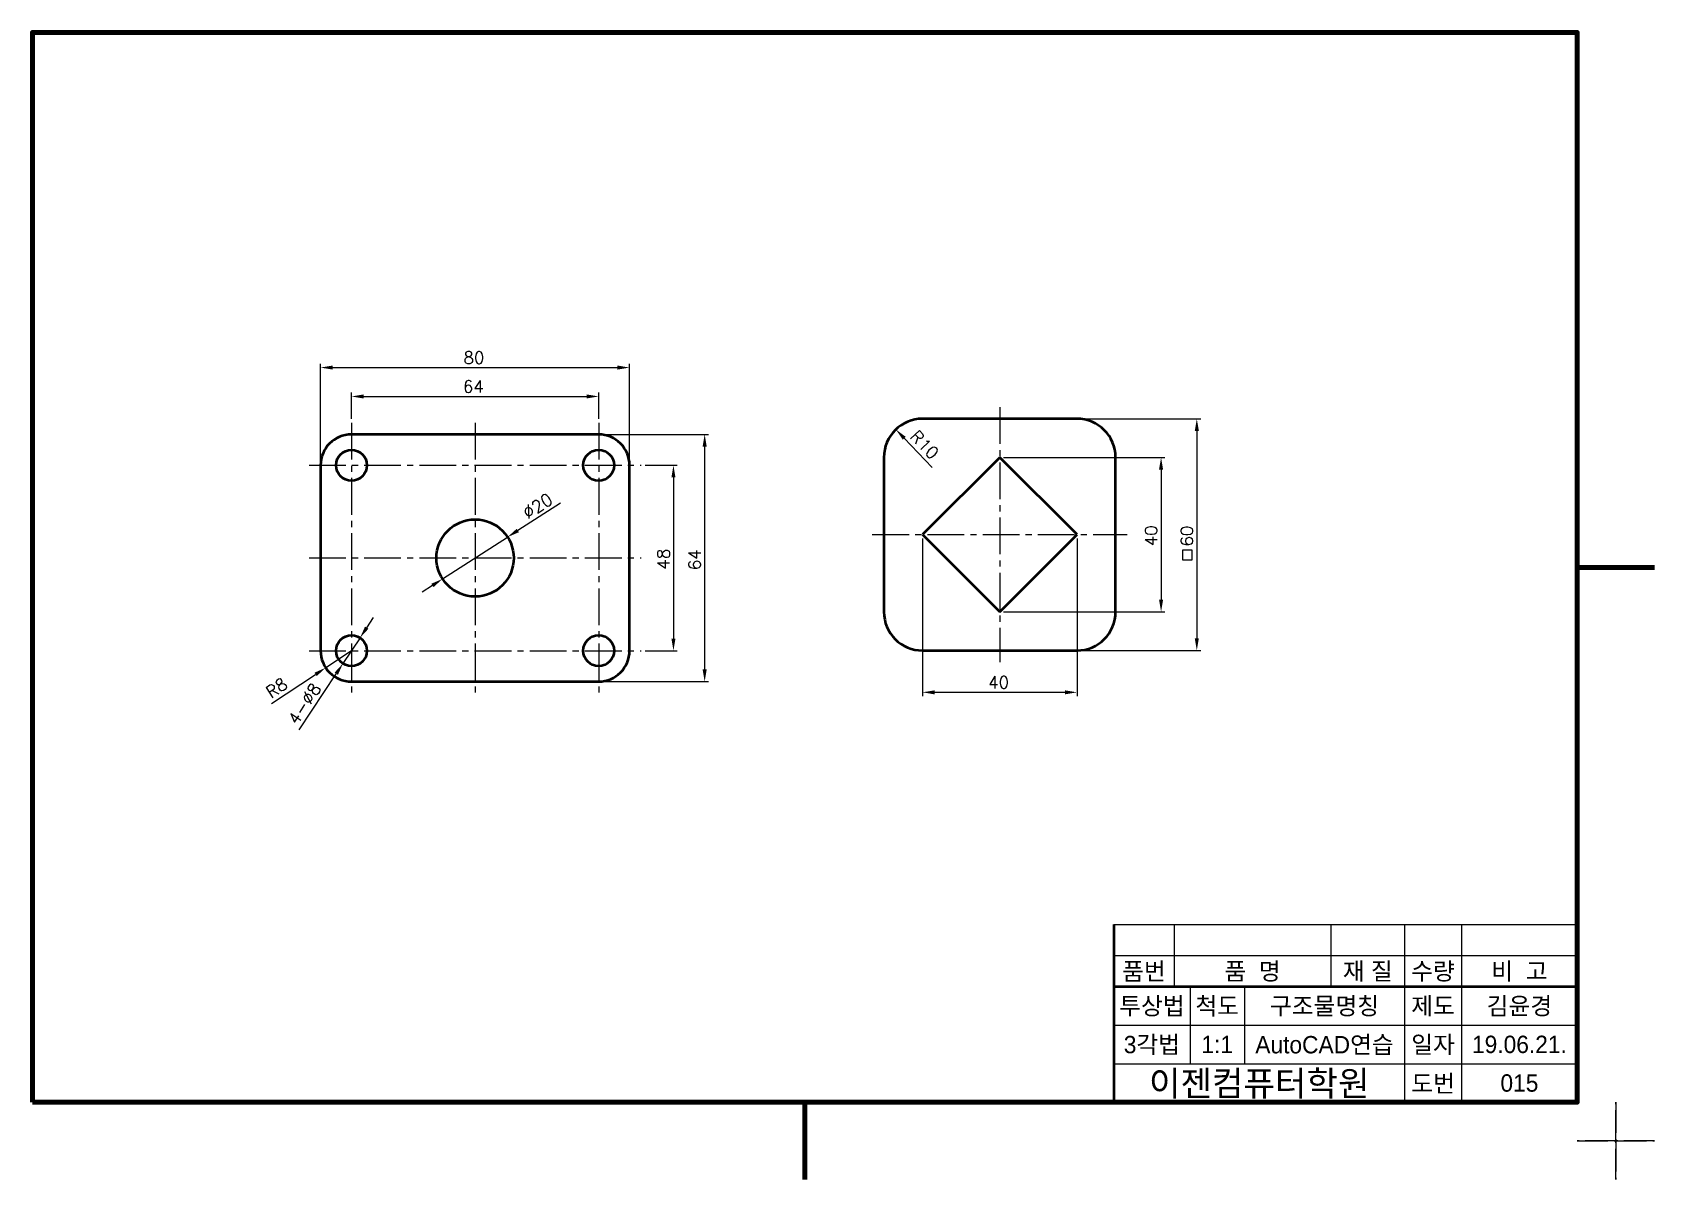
# Model space of a CAD drawing. Header units: millimetres. Extents: x 0 to 4210, y 0 to 2980.
# Drawn here: x 1690 to 2110, y 287 to 584 of the extents above; entities that cross this region are included whole.
import ezdxf
from ezdxf.enums import TextEntityAlignment as Align

# ---------------------------------------------------------------- set-up
doc = ezdxf.new("R2010")
doc.units = ezdxf.units.MM
doc.linetypes.add('CENTER2', pattern=[28.575, 19.05, -3.175, 3.175, -3.175])
doc.linetypes.add('PHANTOM2', pattern=[31.75, 15.875, -3.175, 3.175, -3.175, 3.175, -3.175])
for name, color, linetype, lineweight in [('가는선', 1, 'Continuous', 13), ('구분선', 1, 'PHANTOM2', 13), ('문자', 2, 'Continuous', 20), ('외곽선', 4, 'Continuous', 70), ('외형선', 3, 'Continuous', 40), ('중심선', 1, 'CENTER2', 13), ('치수선', 1, 'Continuous', 13)]:
    doc.layers.add(name, color=color, linetype=linetype, lineweight=lineweight)
doc.styles.get("Standard").update_dxf_attribs({"font": 'romans.shx'})
doc.styles.add('한글', font='')
doc.styles.get('한글').set_extended_font_data('Gulim')

msp = doc.modelspace()

# ---------------------------------------------------------------- texts
at = {"layer": '문자', "ltscale": 0.5}
for s, p in [('80', (1801.61, 498.23)), ('64', (1801.46, 490.75)), ('40', (1937.46, 414.15))]:
    msp.add_text(s, height=3.15, dxfattribs=at).set_placement(p)
for s, rotation, p in [('R10', 313.6506, (1917, 479.17)), ('∅20', 32.7541, (1818.24, 457.89)), ('40', 90, (1981.23, 450.98)), ('60', 90, (1990.48, 450.9)), ('48', 90, (1854.97, 444.93)), ('64', 90, (1863.05, 444.78)), ('R8', 33.4555, (1751.76, 411.46)), ('4-∅8', 56.4698, (1758.53, 404.49))]:
    msp.add_text(s, height=3.15, rotation=rotation, dxfattribs=at).set_placement(p)
at = {"layer": '문자', "ltscale": 0.5, "style": '한글'}
for s, height, p in [('품번', 4.5, (1977.79, 341)), ('품  명', 4.5, (2005.9, 341)), ('재 질', 4.5, (2035.75, 341)), ('수량', 4.5, (2052.64, 341)), ('비  고', 4.5, (2075.01, 341)), ('투상법', 4.5, (1979.86, 332)), ('척도', 4.5, (1996.76, 332)), ('구조물명칭', 4.5, (2024.54, 332)), ('제도', 4.5, (2052.64, 332)), ('김윤경', 4.5, (2075.01, 332)), ('3각법', 4.5, (1979.86, 322)), ('1:1', 4.5, (1996.76, 322)), ('AutoCAD연습', 4.5, (2024.54, 322)), ('일자', 4.5, (2052.64, 322)), ('19.06.21.', 4.5, (2075.01, 322)), ('이젠컴퓨터학원', 6.5, (2007.64, 312)), ('도번', 4.5, (2052.64, 312)), ('015', 4.5, (2075.01, 312))]:
    msp.add_text(s, height=height, dxfattribs=at).set_placement(p, align=Align.MIDDLE)

# ---------------------------------------------------------------- linework, layer by layer
at = {"layer": '가는선', "ltscale": 0.5}
for p, q in [((1970, 353), (2090, 353)), ((1985.58, 353), (1985.58, 337)), ((2026.22, 353), (2026.22, 337)), ((2045.27, 353), (2045.27, 307)), ((2060.01, 353), (2060.01, 307)), ((1970, 345), (2090, 345)), ((1989.73, 337), (1989.73, 317)), ((2003.8, 337), (2003.8, 317)), ((1970, 327), (2090, 327)), ((1970, 317), (2090, 317))]:
    msp.add_line(p, q, dxfattribs=at)
at = {"layer": '구분선', "ltscale": 0.5}
for points in [[(2090, 297), (2100, 297), (2100, 307)], [(2090, 297), (2100, 297), (2100, 307)], [(2100, 307), (2100, 297), (2110, 297)], [(2100, 307), (2100, 297), (2110, 297)], [(2100, 307), (2100, 297), (2110, 297)], [(2100, 307), (2100, 297), (2110, 297)], [(2100, 287), (2100, 297), (2090, 297)], [(2110, 297), (2100, 297), (2100, 287)], [(2110, 297), (2100, 297), (2100, 287)]]:
    msp.add_lwpolyline(points, dxfattribs=at)
at = {"layer": '문자', "ltscale": 0.5}
msp.add_lwpolyline([(1990.29, 449.95), (1987.79, 449.95), (1987.79, 447.45), (1990.29, 447.45)], close=True, dxfattribs=at)
at = {"layer": '외곽선', "ltscale": 0.5}
for p, q in [((2090, 445.5), (2100, 445.5)), ((2110, 445.5), (2100, 445.5)), ((2110, 445.5), (2100, 445.5)), ((2090, 307), (2090, 353)), ((1890, 307), (1890, 297)), ((1890, 307), (1890, 297)), ((1890, 297), (1890, 287))]:
    msp.add_line(p, q, dxfattribs=at)
msp.add_lwpolyline([(1690, 307), (2090, 307), (2090, 584), (1690, 584)], close=True, dxfattribs=at)
at = {"layer": '외형선', "ltscale": 0.5}
for p, q in [((1960.46, 483.98), (1920.46, 483.98)), ((1836.61, 479.93), (1772.61, 479.93)), ((1764.61, 471.93), (1764.61, 423.93)), ((1844.61, 423.93), (1844.61, 471.93)), ((1910.46, 473.98), (1910.46, 433.98)), ((1940.46, 473.98), (1920.46, 453.98)), ((1960.46, 453.98), (1940.46, 473.98)), ((1970.46, 433.98), (1970.46, 473.98)), ((1920.46, 453.98), (1940.46, 433.98)), ((1940.46, 433.98), (1960.46, 453.98)), ((1920.46, 423.98), (1960.46, 423.98)), ((1772.61, 415.93), (1836.61, 415.93)), ((1970, 353), (1970, 345)), ((1970, 345), (1970, 337)), ((1970, 337), (2090, 337)), ((1970, 337), (1970, 317)), ((1970, 317), (1970, 307))]:
    msp.add_line(p, q, dxfattribs=at)
for centre, radius in [((1772.61, 471.93), 4), ((1836.61, 471.93), 4), ((1804.61, 447.93), 10), ((1772.61, 423.93), 4), ((1836.61, 423.93), 4)]:
    msp.add_circle(centre, radius, dxfattribs=at)
for centre, radius, start, end in [((1920.46, 473.98), 10, 90, 180), ((1960.46, 473.98), 10, 0, 90), ((1772.61, 471.93), 8, 90, 180), ((1836.61, 471.93), 8, 0, 90), ((1920.46, 433.98), 10, 180, 270), ((1960.46, 433.98), 10, 270, 0), ((1772.61, 423.93), 8, 180, 270), ((1836.61, 423.93), 8, 270, 0)]:
    msp.add_arc(centre, radius, start, end, dxfattribs=at)
at = {"layer": '중심선', "ltscale": 0.5}
for p, q in [((1940.46, 486.98), (1940.46, 420.98)), ((1772.61, 482.93), (1772.61, 412.93)), ((1804.61, 482.93), (1804.61, 412.93)), ((1836.61, 482.93), (1836.61, 412.93)), ((1761.61, 471.93), (1847.61, 471.93)), ((1907.46, 453.98), (1973.46, 453.98)), ((1761.61, 447.93), (1847.61, 447.93)), ((1761.61, 423.93), (1847.61, 423.93))]:
    msp.add_line(p, q, dxfattribs=at)
at = {"layer": '치수선', "ltscale": 0.5}
for p, q in [((1764.61, 472.93), (1764.61, 498.23)), ((1767.76, 497.23), (1841.46, 497.23)), ((1844.61, 472.79), (1844.61, 498.23)), ((1772.61, 483.93), (1772.61, 490.75)), ((1775.76, 489.75), (1833.46, 489.75)), ((1836.61, 483.93), (1836.61, 490.75)), ((1961.46, 483.98), (1992.48, 483.98)), ((1837.61, 479.93), (1865.05, 479.93)), ((1922.97, 471.34), (1915.73, 478.93)), ((1991.48, 480.83), (1991.48, 427.13)), ((1864.05, 476.78), (1864.05, 419.08)), ((1848.61, 471.93), (1856.97, 471.93)), ((1941.46, 473.98), (1983.23, 473.98)), ((1982.23, 470.83), (1982.23, 437.13)), ((1855.97, 468.78), (1855.97, 427.08)), ((1826.69, 462.13), (1815.67, 455.05)), ((1796.2, 442.52), (1813.02, 453.34)), ((1920.46, 452.98), (1920.46, 412.15)), ((1960.46, 452.98), (1960.46, 412.15)), ((1793.55, 440.82), (1790.9, 439.11)), ((1941.46, 433.98), (1983.23, 433.98)), ((1776.56, 429.89), (1778.3, 432.52)), ((1774.82, 427.27), (1770.4, 420.6)), ((1772.61, 423.93), (1765.93, 419.52)), ((1848.61, 423.93), (1856.97, 423.93)), ((1961.46, 423.98), (1992.48, 423.98)), ((1751.93, 410.27), (1763.31, 417.79)), ((1759.06, 403.48), (1768.66, 417.97)), ((1837.61, 415.93), (1865.05, 415.93)), ((1923.61, 413.15), (1957.31, 413.15))]:
    msp.add_line(p, q, dxfattribs=at)
for points in [[(1767.76, 497.76), (1767.76, 496.71), (1764.61, 497.23)], [(1841.46, 497.76), (1841.46, 496.71), (1844.61, 497.23)], [(1775.76, 490.28), (1775.76, 489.23), (1772.61, 489.75)], [(1833.46, 490.28), (1833.46, 489.23), (1836.61, 489.75)], [(1990.96, 480.83), (1992.01, 480.83), (1991.48, 483.98)], [(1863.53, 476.78), (1864.58, 476.78), (1864.05, 479.93)], [(1916.11, 479.3), (1915.35, 478.57), (1913.56, 481.21)], [(1855.45, 468.78), (1856.5, 468.78), (1855.97, 471.93)], [(1981.7, 470.83), (1982.75, 470.83), (1982.23, 473.98)], [(1815.38, 455.49), (1815.95, 454.61), (1813.02, 453.34)], [(1793.27, 441.26), (1793.83, 440.38), (1796.2, 442.52)], [(1981.7, 437.13), (1982.75, 437.13), (1982.23, 433.98)], [(1776.12, 430.18), (1777, 429.6), (1774.82, 427.27)], [(1855.45, 427.08), (1856.5, 427.08), (1855.97, 423.93)], [(1990.96, 427.13), (1992.01, 427.13), (1991.48, 423.98)], [(1768.22, 418.26), (1769.1, 417.68), (1770.4, 420.6)], [(1763.02, 418.22), (1763.6, 417.35), (1765.93, 419.52)], [(1863.53, 419.08), (1864.58, 419.08), (1864.05, 415.93)], [(1923.61, 413.67), (1923.61, 412.62), (1920.46, 413.15)], [(1957.31, 413.67), (1957.31, 412.62), (1960.46, 413.15)]]:
    msp.add_solid(points, dxfattribs=at)

msp.set_redraw_order([(e.dxf.handle, doc.entitydb.next_handle()) for e in msp.query("TEXT MTEXT ATTDEF DIMENSION ARC_DIMENSION")])  # texts and dimensions are drawn at this point

doc.saveas('drawing.dxf')
